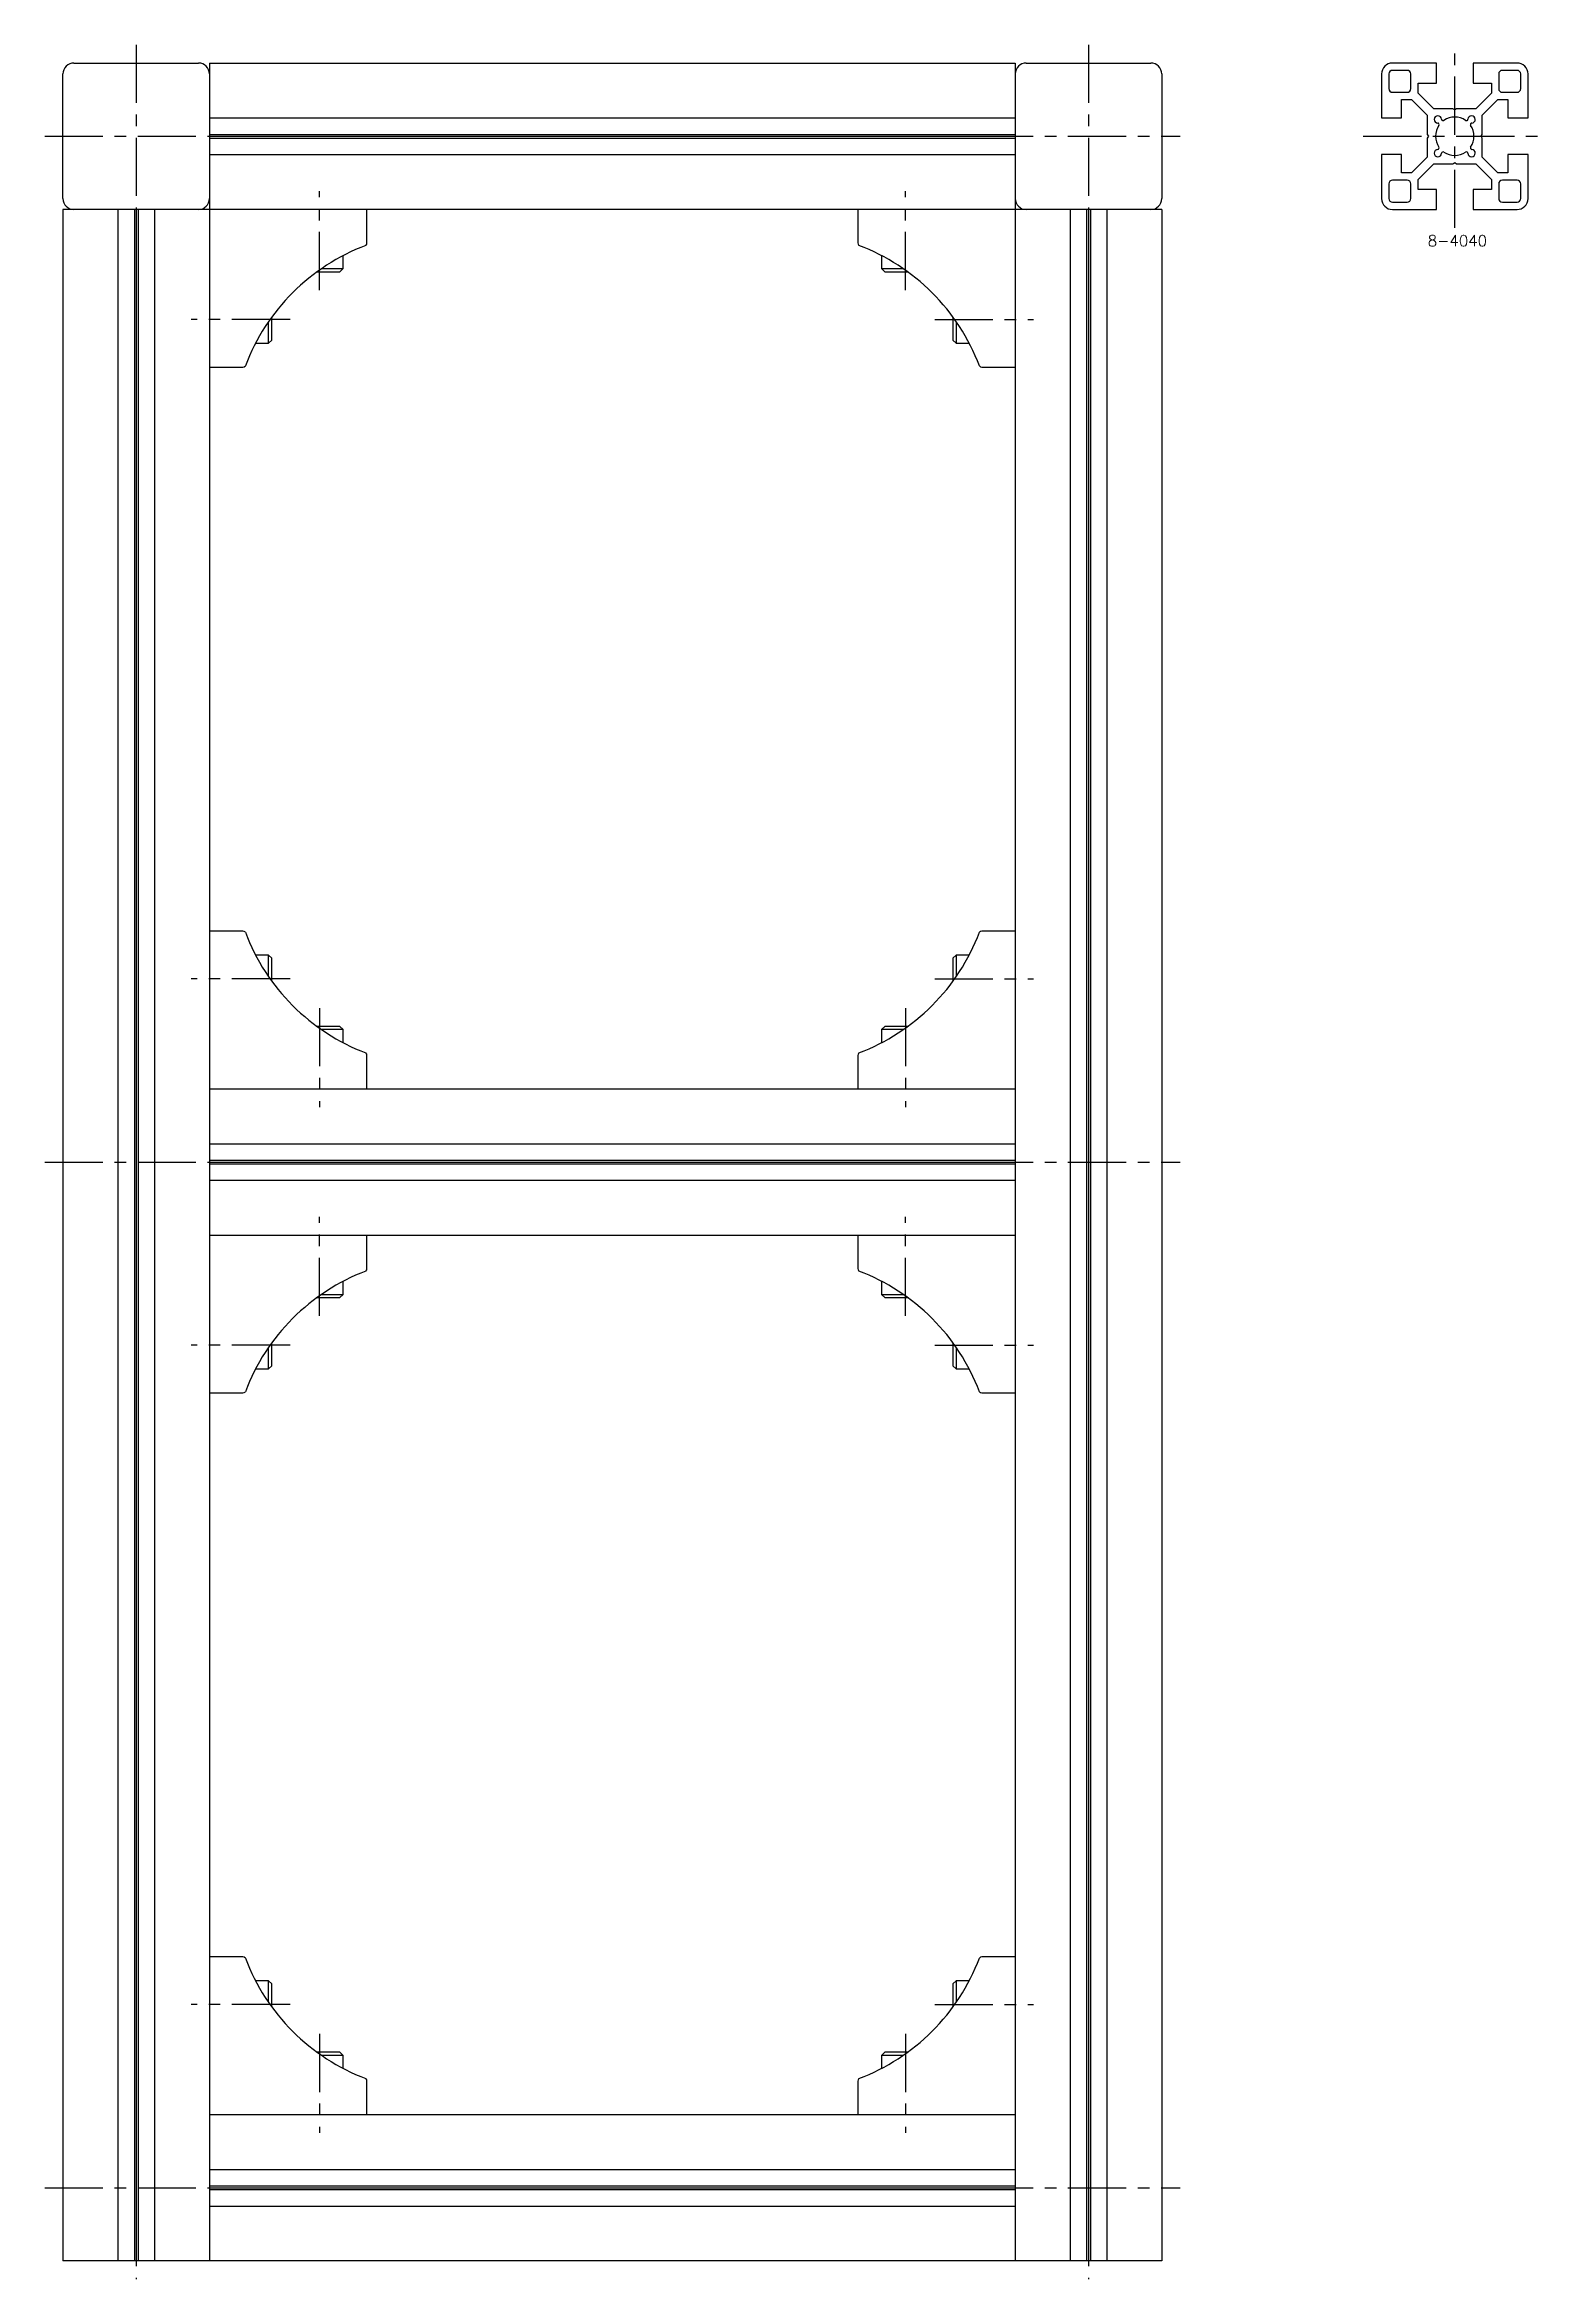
# Model space of a CAD drawing. Extents: x -5 to 771, y -8 to 975.
# Drawn here: x 361 to 771, y 5 to 615 of the extents above; entities that cross this region are included whole.
import ezdxf

# ---------------------------------------------------------------- set-up
doc = ezdxf.new("R2010")
doc.units = 0
doc.header["$LTSCALE"] = 0.5
doc.linetypes.add('CENTER', pattern=[50.8, 31.75, -6.35, 6.35, -6.35])
for name, color, linetype in [('MSM_CENTER', 1, 'CENTER'), ('MSM_CONTINUOUS', 7, 'CONTINUOUS'), ('MSM_PART_NUMBER', 7, 'CONTINUOUS')]:
    doc.layers.add(name, color=color, linetype=linetype)
doc.styles.get("Standard").update_dxf_attribs({"font": 'txt.shx', "height": 3, "bigfont": 'bigfont.shx'})

# ---------------------------------------------------------------- blocks, each defined once
blk = doc.blocks.new('*U10')
at = {"layer": 'MSM_PART_NUMBER'}
blk.add_text('8-4040', height=3, dxfattribs=at).set_placement((738.62, 559.97))

msp = doc.modelspace()

# ---------------------------------------------------------------- linework, layer by layer
at = {"layer": 'MSM_CENTER'}
for p, q in [((386, 615), (386, 5)), ((646, 615), (646, 5)), ((746, 565), (746, 615)), ((361, 590), (671, 590)), ((721, 590), (771, 590)), ((436, 548), (436, 575)), ((596, 548), (596, 575)), ((428, 540), (401, 540)), ((604, 540), (631, 540)), ((428, 360), (401, 360)), ((604, 360), (631, 360)), ((436, 352), (436, 325)), ((596, 352), (596, 325)), ((361, 310), (671, 310)), ((436, 268), (436, 295)), ((596, 268), (596, 295)), ((428, 260), (401, 260)), ((604, 260), (631, 260)), ((428, 80), (401, 80)), ((604, 80), (631, 80)), ((436, 72), (436, 45)), ((596, 72), (596, 45)), ((361, 30), (671, 30))]:
    msp.add_line(p, q, dxfattribs=at)
at = {"layer": 'MSM_CONTINUOUS'}
for p, q in [((369, 610), (403, 610)), ((406, 610), (406, 10)), ((406, 610), (626, 610)), ((626, 610), (626, 10)), ((629, 610), (663, 610)), ((741, 610), (729, 610)), ((741, 604.5), (741, 610)), ((763, 610), (751, 610)), ((751, 610), (751, 604.5)), ((366, 573), (366, 607)), ((666, 607), (666, 573)), ((726, 607), (726, 595)), ((728, 607), (728, 603)), ((733, 608), (729, 608)), ((734, 603), (734, 607)), ((736, 604.5), (741, 604.5)), ((736, 601.77), (736, 604.5)), ((751, 604.5), (756, 604.5)), ((756, 604.5), (756, 601.77)), ((758, 607), (758, 603)), ((763, 608), (759, 608)), ((764, 603), (764, 607)), ((766, 595), (766, 607)), ((729, 602), (733, 602)), ((731.5, 595), (731.5, 600)), ((731.5, 600), (734.23, 600)), ((734.23, 600), (738.5, 595.73)), ((740.27, 597.5), (736, 601.77)), ((756, 601.77), (751.73, 597.5)), ((753.5, 595.73), (757.77, 600)), ((757.77, 600), (760.5, 600)), ((759, 602), (763, 602)), ((760.5, 600), (760.5, 595)), ((406, 595), (626, 595)), ((726, 595), (731.5, 595)), ((738.5, 595.73), (738.5, 590.52)), ((745.48, 597.5), (740.27, 597.5)), ((746, 597.2), (745.48, 597.5)), ((746.52, 597.5), (746, 597.2)), ((751.73, 597.5), (746.52, 597.5)), ((753.5, 590.52), (753.5, 595.73)), ((760.5, 595), (766, 595)), ((406, 590.52), (626, 590.52)), ((406, 590), (626, 590)), ((406, 589.48), (626, 589.48)), ((738.5, 590.52), (738.8, 590)), ((738.8, 590), (738.5, 589.48)), ((738.5, 589.48), (738.5, 584.27)), ((753.2, 590), (753.5, 590.52)), ((753.5, 589.48), (753.2, 590)), ((753.5, 584.27), (753.5, 589.48)), ((406, 585), (626, 585)), ((731.5, 585), (726, 585)), ((726, 585), (726, 573)), ((731.5, 580), (731.5, 585)), ((734.23, 580), (731.5, 580)), ((738.5, 584.27), (734.23, 580)), ((736, 578.23), (740.27, 582.5)), ((740.27, 582.5), (745.48, 582.5)), ((745.48, 582.5), (746, 582.8)), ((746, 582.8), (746.52, 582.5)), ((746.52, 582.5), (751.73, 582.5)), ((751.73, 582.5), (756, 578.23)), ((757.77, 580), (753.5, 584.27)), ((760.5, 580), (757.77, 580)), ((766, 585), (760.5, 585)), ((760.5, 585), (760.5, 580)), ((766, 573), (766, 585)), ((728, 577), (728, 573)), ((733, 578), (729, 578)), ((734, 573), (734, 577)), ((736, 575.5), (736, 578.23)), ((741, 575.5), (736, 575.5)), ((741, 570), (741, 575.5)), ((751, 575.5), (751, 570)), ((756, 575.5), (751, 575.5)), ((756, 578.23), (756, 575.5)), ((758, 577), (758, 573)), ((763, 578), (759, 578)), ((764, 573), (764, 577)), ((666, 570), (366, 570)), ((366, 570), (366, 10)), ((381, 570), (381, 10)), ((385.48, 570), (385.48, 10)), ((386, 570), (386, 10)), ((386.52, 570), (386.52, 10)), ((391, 570), (391, 10)), ((449, 560.91), (449, 570)), ((583, 570), (583, 560.91)), ((641, 570), (641, 10)), ((645.48, 570), (645.48, 10)), ((646, 570), (646, 10)), ((646.52, 570), (646.52, 10)), ((651, 570), (651, 10)), ((666, 570), (666, 10)), ((729, 572), (733, 572)), ((729, 570), (741, 570)), ((751, 570), (763, 570)), ((759, 572), (763, 572)), ((442.5, 553.87), (442.5, 557.42)), ((589.5, 557.42), (589.5, 553.87)), ((435.39, 553), (441.63, 553)), ((436.61, 553.87), (442.5, 553.87)), ((441.63, 553), (442.5, 553.87)), ((589.5, 553.87), (590.37, 553)), ((589.5, 553.87), (595.39, 553.87)), ((590.37, 553), (596.61, 553)), ((422.13, 533.5), (422.13, 539.39)), ((423, 534.37), (423, 540.61)), ((609, 540.61), (609, 534.37)), ((609.87, 539.39), (609.87, 533.5)), ((418.58, 533.5), (422.13, 533.5)), ((422.13, 533.5), (423, 534.37)), ((609, 534.37), (609.87, 533.5)), ((609.87, 533.5), (613.42, 533.5)), ((406, 527), (415.09, 527)), ((616.91, 527), (626, 527)), ((415.09, 373), (406, 373)), ((626, 373), (616.91, 373)), ((422.13, 366.5), (418.58, 366.5)), ((423, 365.63), (422.13, 366.5)), ((422.13, 360.61), (422.13, 366.5)), ((609.87, 366.5), (609, 365.63)), ((613.42, 366.5), (609.87, 366.5)), ((609.87, 366.5), (609.87, 360.61)), ((423, 359.39), (423, 365.63)), ((609, 365.63), (609, 359.39)), ((441.63, 347), (435.39, 347)), ((442.5, 346.13), (436.61, 346.13)), ((442.5, 346.13), (441.63, 347)), ((442.5, 342.58), (442.5, 346.13)), ((590.37, 347), (589.5, 346.13)), ((589.5, 346.13), (589.5, 342.58)), ((595.39, 346.13), (589.5, 346.13)), ((596.61, 347), (590.37, 347)), ((449, 330), (449, 339.09)), ((583, 339.09), (583, 330)), ((406, 330), (626, 330)), ((406, 315), (626, 315)), ((406, 310.52), (626, 310.52)), ((406, 310), (626, 310)), ((406, 309.48), (626, 309.48)), ((406, 305), (626, 305)), ((406, 290), (626, 290)), ((449, 280.91), (449, 290)), ((583, 290), (583, 280.91)), ((442.5, 273.87), (442.5, 277.42)), ((589.5, 277.42), (589.5, 273.87)), ((435.39, 273), (441.63, 273)), ((436.61, 273.87), (442.5, 273.87)), ((441.63, 273), (442.5, 273.87)), ((589.5, 273.87), (590.37, 273)), ((589.5, 273.87), (595.39, 273.87)), ((590.37, 273), (596.61, 273)), ((422.13, 253.5), (422.13, 259.39)), ((423, 254.37), (423, 260.61)), ((609, 260.61), (609, 254.37)), ((609.87, 259.39), (609.87, 253.5)), ((418.58, 253.5), (422.13, 253.5)), ((422.13, 253.5), (423, 254.37)), ((609, 254.37), (609.87, 253.5)), ((609.87, 253.5), (613.42, 253.5)), ((406, 247), (415.09, 247)), ((616.91, 247), (626, 247)), ((415.09, 93), (406, 93)), ((626, 93), (616.91, 93)), ((422.13, 86.5), (418.58, 86.5)), ((423, 85.63), (422.13, 86.5)), ((422.13, 80.61), (422.13, 86.5)), ((423, 79.39), (423, 85.63)), ((609.87, 86.5), (609, 85.63)), ((609, 85.63), (609, 79.39)), ((613.42, 86.5), (609.87, 86.5)), ((609.87, 86.5), (609.87, 80.61)), ((441.63, 67), (435.39, 67)), ((442.5, 66.13), (436.61, 66.13)), ((442.5, 66.13), (441.63, 67)), ((442.5, 62.58), (442.5, 66.13)), ((590.37, 67), (589.5, 66.13)), ((589.5, 66.13), (589.5, 62.58)), ((595.39, 66.13), (589.5, 66.13)), ((596.61, 67), (590.37, 67)), ((449, 50), (449, 59.09)), ((583, 59.09), (583, 50)), ((406, 50), (626, 50)), ((406, 35), (626, 35)), ((406, 30.52), (626, 30.52)), ((406, 30), (626, 30)), ((406, 29.48), (626, 29.48)), ((406, 25), (626, 25)), ((666, 10), (366, 10))]:
    msp.add_line(p, q, dxfattribs=at)
for centre, radius, start, end in [((369, 607), 3, 90, 180), ((403, 607), 3, 0, 90), ((629, 607), 3, 90, 180), ((663, 607), 3, 0, 90), ((729, 607), 3, 90, 180), ((763, 607), 3, 0, 90), ((729, 607), 1, 90, 180), ((733, 607), 1, 0, 90), ((759, 607), 1, 90, 180), ((763, 607), 1, 0, 90), ((729, 603), 1, 180, 270), ((733, 603), 1, 270, 0), ((759, 603), 1, 180, 270), ((763, 603), 1, 270, 0), ((741.4, 594.6), 1, 2.53518, 267.46482), ((746, 590), 5.25, 145.53237, 214.46763), ((741.34, 593.2), 0.4, 325.53237, 87.46482), ((742.8, 594.66), 0.4, 182.53518, 304.46763), ((746, 590), 5.25, 55.53237, 124.46763), ((749.2, 594.66), 0.4, 235.53237, 357.46482), ((750.6, 594.6), 1, 272.53518, 177.46482), ((750.66, 593.2), 0.4, 92.53518, 214.46763), ((746, 590), 5.25, 325.53237, 34.46763), ((741.4, 585.4), 1, 92.53518, 357.46482), ((741.34, 586.8), 0.4, 272.53518, 34.46763), ((742.8, 585.34), 0.4, 55.53237, 177.46482), ((746, 590), 5.25, 235.53237, 304.46763), ((749.2, 585.34), 0.4, 2.53518, 124.46763), ((750.6, 585.4), 1, 182.53518, 87.46482), ((750.66, 586.8), 0.4, 145.53237, 267.46482), ((729, 577), 1, 90, 180), ((733, 577), 1, 0, 90), ((759, 577), 1, 90, 180), ((763, 577), 1, 0, 90), ((369, 573), 3, 180, 270), ((403, 573), 3, 270, 0), ((629, 573), 3, 180, 270), ((663, 573), 3, 270, 0), ((729, 573), 3, 180, 270), ((729, 573), 1, 180, 270), ((733, 573), 1, 270, 0), ((759, 573), 1, 180, 270), ((763, 573), 1, 270, 0), ((763, 573), 3, 270, 0), ((468.78, 507.22), 56.67, 110.7505, 159.2495), ((448, 560.91), 1, 315, 0), ((584, 560.91), 1, 180, 225), ((563.22, 507.22), 56.67, 20.7505, 69.2495), ((415.09, 528), 1, 270, 315), ((616.91, 528), 1, 225, 270), ((415.09, 372), 1, 45, 90), ((468.78, 392.78), 56.67, 200.7505, 249.2495), ((563.22, 392.78), 56.67, 290.7505, 339.2495), ((616.91, 372), 1, 90, 135), ((448, 339.09), 1, 0, 45), ((584, 339.09), 1, 135, 180), ((448, 280.91), 1, 315, 0), ((584, 280.91), 1, 180, 225), ((468.78, 227.22), 56.67, 110.7505, 159.2495), ((563.22, 227.22), 56.67, 20.7505, 69.2495), ((415.09, 248), 1, 270, 315), ((616.91, 248), 1, 225, 270), ((415.09, 92), 1, 45, 90), ((468.78, 112.78), 56.67, 200.7505, 249.2495), ((563.22, 112.78), 56.67, 290.7505, 339.2495), ((616.91, 92), 1, 90, 135), ((448, 59.09), 1, 0, 45), ((584, 59.09), 1, 135, 180)]:
    msp.add_arc(centre, radius, start, end, dxfattribs=at)

# ---------------------------------------------------------------- block references
msp.add_blockref('*U10', (0, 0), dxfattribs=at)

doc.saveas('drawing.dxf')
